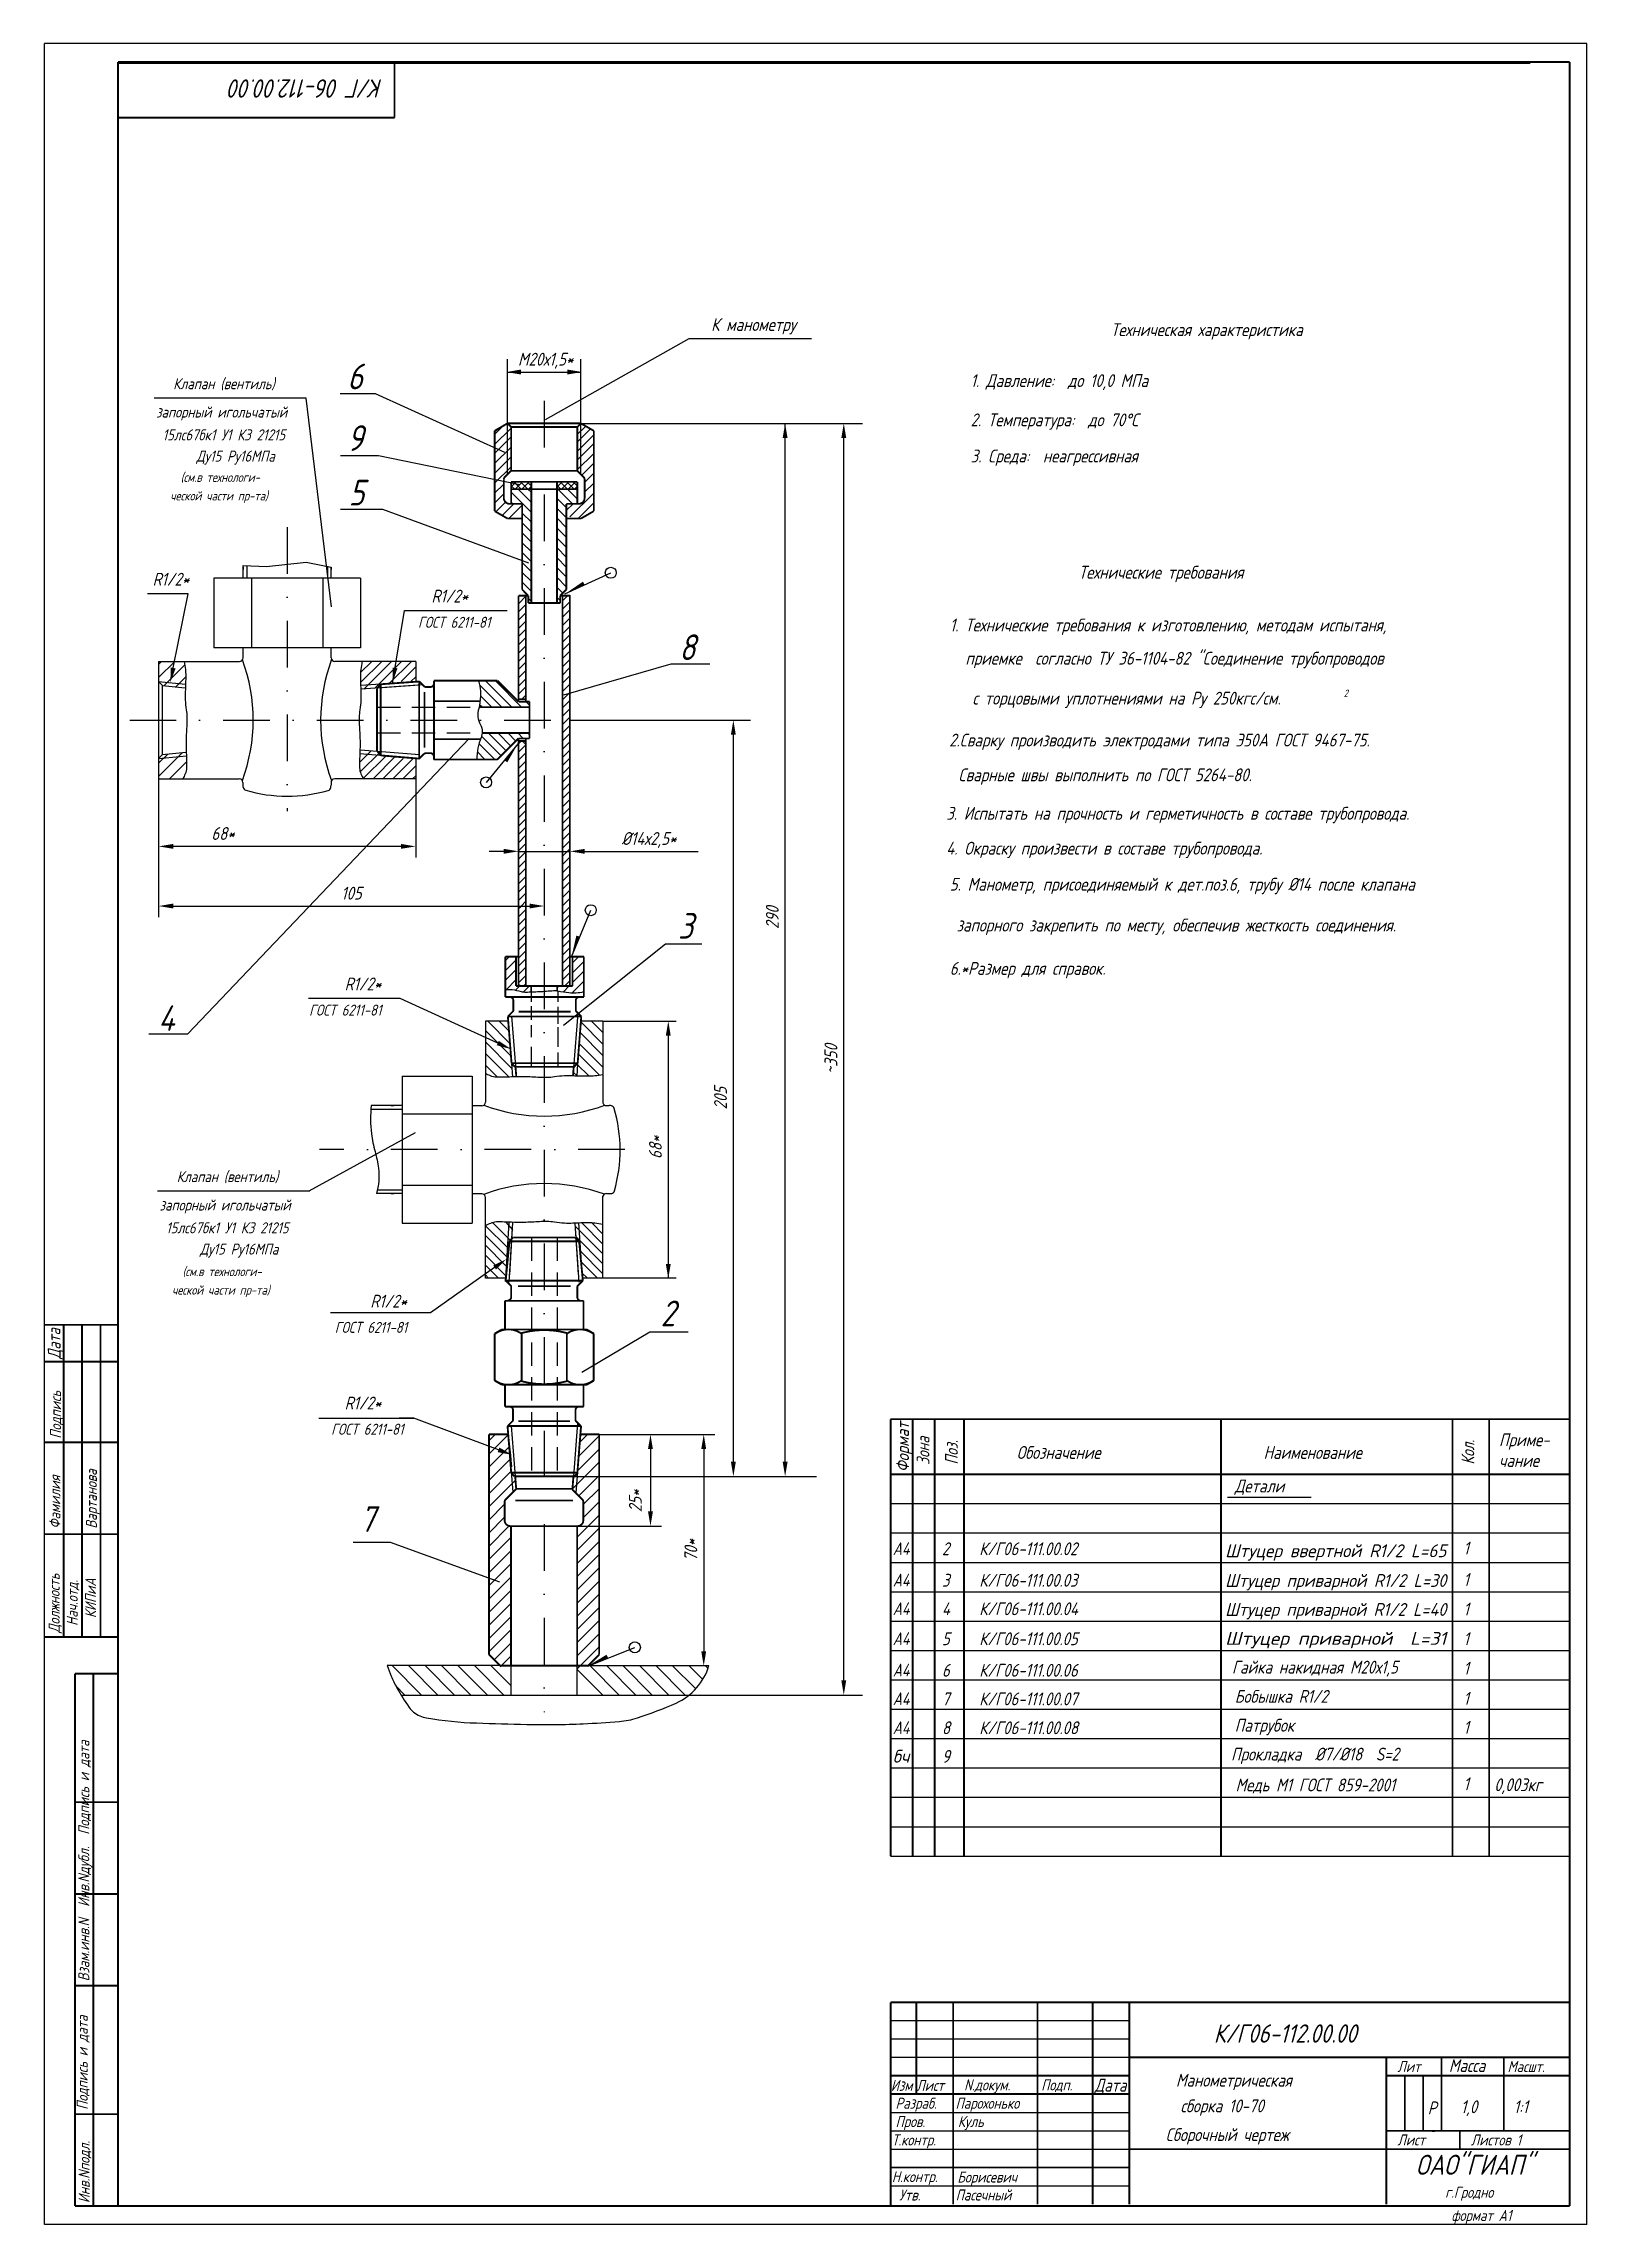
# Model space of a CAD drawing. Extents: x 1942 to 2363, y 704 to 1298.
import ezdxf
from ezdxf.enums import TextEntityAlignment as Align

# ---------------------------------------------------------------- set-up
doc = ezdxf.new("R2010")
doc.units = 0
doc.header["$MEASUREMENT"] = 0
doc.linetypes.add('DASHDOT', pattern=[25.4, 12.7, -6.35, 0, -6.35])
doc.linetypes.add('HIDDEN', pattern=[9.525, 6.35, -3.175])
doc.layers.get('0').update_dxf_attribs({"linetype": 'CONTINUOUS'})
doc.layers.get('DEFPOINTS').update_dxf_attribs({"linetype": 'CONTINUOUS'})
doc.styles.add('ROMANC', font='romanc', dxfattribs={"width": 0.8, "oblique": 15, "height": 3.5})

msp = doc.modelspace()

# ---------------------------------------------------------------- texts
at = {"style": 'ROMANC', "oblique": 15}
for s, height, rotation, width, p in [('К/Г 06-112.00.00', 5, 180, 0.8, (2034.56, 1288.36)), ('Подпись', 3, 90, 0.8, (1946.94, 918.09)), ('Зона', 3.5, 90, 0.75, (2183.41, 910.92)), ('Поз.', 3.5, 90, 0.75, (2191.14, 911.04)), ('Кол.', 3.5, 90, 0.75, (2331.78, 911.04)), ('Вартанова', 3, 90, 0.8, (1956.67, 893.59)), ('Фамилия', 3, 90, 0.8, (1946.74, 893.59)), ('Должность', 3, 90, 0.8, (1946.54, 865.19)), ('Нач.отд.', 3, 90, 0.8, (1951.46, 867.09)), ('КИПиА', 3, 90, 0.8, (1956.46, 869.23)), ('Взам.инв.N  Инв.Nдубл.  Подпись и дата', 3, 90, 0.8, (1954.6, 770.29)), ('Подпись и дата', 3, 90, 0.8, (1954.2, 735.29)), ('Инв.Nподл.', 3, 90, 0.8, (1954.7, 709.89))]:
    msp.add_text(s, height=height, rotation=rotation, dxfattribs=dict(at, width=width)).set_placement(p)
at = {"color": 0, "linetype": 'ByBlock', "style": 'ROMANC', "oblique": 15, "width": 0.8}
for s, height, p in [('К манометру', 3.5, (2135.47, 1221.56)), ('М20х1,5*', 3.5, (2078.87, 1212.13)), ('Клапан (вентиль) ', 3, (1992.08, 1205.45)), ('6', 7, (2026.97, 1207.43)), ('запорный игольчатый', 3, (1990.63, 1197.73)), ('9', 7, (2026.97, 1190.65)), ('15лс67бк1 У1 КЗ 21215  ', 3, (1992.82, 1191.52)), ('Ду15 Ру16МПа ', 3, (1995.24, 1185.73)), ('ческой части пр-та)', 2.5, (1989.95, 1174.91)), ('(см.в технологи-', 2.5, (1990.27, 1179.96)), ('5', 7, (2027.35, 1175.78)), ('R1/2*', 3.5, (1976.82, 1152.2)), ('R1/2*', 3.5, (2052.75, 1147.6)), ('ГОСТ 6211-81', 3, (2053.98, 1140.47)), ('8', 7, (2117.44, 1133.68)), ('68*', 3.5, (1991, 1082.93)), ('%%C14х2,5*', 3.5, (2107.01, 1081.58)), ('105', 3.5, (2025.99, 1066.68)), ('3', 7, (2116.97, 1057.79)), ('R1/2*', 3.5, (2029.11, 1041.96)), ('4', 7, (1975.57, 1032.66)), ('ГОСТ 6211-81', 3, (2024.33, 1034.83)), ('Клапан (вентиль) ', 3, (1993.03, 989.47)), ('запорный игольчатый', 3, (1991.58, 981.74)), ('15лс67бк1 У1 КЗ 21215  ', 3, (1993.78, 975.54)), ('Ду15 Ру16МПа ', 3, (1996.2, 969.74)), ('(см.в технологи-', 2.5, (1990.76, 963.62)), ('ческой части пр-та)', 2.5, (1990.44, 958.58)), ('R1/2*', 3.5, (2036.1, 955.55)), ('2', 7, (2112.17, 952.22)), ('ГОСТ 6211-81', 3, (2031.32, 948.42)), ('R1/2*', 3.5, (2029.11, 927.81)), ('ГОСТ 6211-81', 3, (2030.33, 920.68)), ('7', 7, (2030.32, 896.21)), ('К/Г06-112.00.00', 5, (2280.27, 756.08))]:
    msp.add_text(s, height=height, dxfattribs=at).set_placement(p, align=Align.MIDDLE_CENTER)
at = {"style": 'ROMANC', "oblique": 15, "width": 0.8}
for s, height, p in [('Техническая характеристика', 3.5, (2232.8, 1218.42)), ('1. Давление:  до 10,0 МПа', 3.5, (2194.6, 1204.55)), ('2. Температура:  до 70%%DС', 3.5, (2194.6, 1193.85)), ('3. Среда:  неагрессивная', 3.5, (2194.6, 1184.01)), ('Технические требования', 3.5, (2224.03, 1152.34)), ('1. Технические требования к изготовлению, методам испытаня,', 3.5, (2188.94, 1137.97)), ('приемке  согласно ТУ 36-1104-82 "Соединение трубопроводов', 3.5, (2193.19, 1128.92)), ('с торцовыми уплотнениями на Ру 250кгс/см.', 3.5, (2195.12, 1118.05)), ('2   ', 2, (2296.23, 1120.14)), ('2.Сварку производить электродами типа Э50А ГОСТ 9467-75.', 3.5, (2188.78, 1106.64)), ('  Сварные швы выполнить по ГОСТ 5264-80.', 3.5, (2187.58, 1097.16)), ('3. Испытать на прочность и герметичность в составе трубопровода.', 3.5, (2187.97, 1086.68)), ('4. Окраску произвести в составе трубопровода.', 3.5, (2187.97, 1077.19)), ('5. Манометр, присоединяемый к дет.поз.6, трубу %%C14 после клапана', 3.5, (2188.94, 1067.36)), (' запорного закрепить по месту, обеспечив жесткость соединения.', 3.5, (2188.94, 1056.24)), ('6.*Размер для справок.', 3.5, (2188.94, 1044.44)), ('Обозначение  ', 3.5, (2207.17, 912.59)), ('Наименование  ', 3.5, (2274.39, 912.59)), ('Приме-  ', 3.5, (2338.51, 916.04)), ('чание  ', 3.5, (2338.51, 910.41)), ('Детали', 3.5, (2266.54, 903.45)), ('2   ', 3.5, (2186.8, 886.36)), ('К/Г06-111.00.02', 3.5, (2196.95, 886.36)), ('1', 3.5, (2328.83, 886.54)), ('3   ', 3.5, (2186.8, 877.78)), ('К/Г06-111.00.03', 3.5, (2196.95, 877.78)), ('1', 3.5, (2328.83, 877.98)), ('4   ', 3.5, (2186.8, 870.02)), ('К/Г06-111.00.04', 3.5, (2196.95, 870.02)), ('1', 3.5, (2328.83, 869.93)), ('5   ', 3.5, (2186.8, 861.85)), ('К/Г06-111.00.05', 3.5, (2196.95, 861.85)), ('1', 3.5, (2328.83, 861.87)), ('6   ', 3.5, (2186.8, 853.27)), ('К/Г06-111.00.06', 3.5, (2196.95, 853.27)), ('Гайка накидная М20х1,5', 3.5, (2265.78, 854.12)), ('1', 3.5, (2328.83, 853.82)), ('Бобышка R1/2', 3.5, (2266.54, 846.16)), ('7   ', 3.5, (2186.8, 845.47)), ('К/Г06-111.00.07', 3.5, (2196.95, 845.47)), ('1', 3.5, (2328.83, 845.61)), ('8   ', 3.5, (2186.8, 837.6)), ('К/Г06-111.00.08', 3.5, (2196.95, 837.6)), ('Патрубок', 3.5, (2266.54, 838.29)), ('1', 3.5, (2328.83, 837.74)), ('9   ', 3.5, (2186.8, 829.81)), ('Прокладка  %%C7/%%C18  S=2', 3.5, (2265.53, 830.43)), ('1', 3.5, (2328.83, 822.34)), ('Медь М1 ГОСТ 859-2001', 3.5, (2266.77, 822.03)), ('0,003кг', 3.5, (2337.22, 822.08)), ('Лит', 3, (2310.84, 745.59)), ('Лит', 3, (2310.84, 745.59)), ('Масса', 3.5, (2324.84, 745.59)), ('Масшт.', 3, (2340.84, 745.59)), ('Изм', 3, (2172.89, 740.45)), ('Лист', 3, (2179.82, 740.45)), ('N.докум.', 3, (2192.84, 740.59)), ('Подп.', 3, (2213.84, 740.59)), ('Манометрическая ', 3.5, (2250.53, 741.61)), ('Разраб.', 3, (2174.17, 735.59)), ('Парохонько', 3, (2190.51, 735.59)), ('сборка 10-70', 3.5, (2251.77, 734.61)), ('Р', 3.5, (2319.09, 734.06)), ('1,0', 3.5, (2328.11, 734.37)), ('1:1', 3.5, (2342.5, 734.37)), ('Пров.', 3, (2174.17, 730.59)), ('Куль', 3, (2191.14, 730.59)), ('Т.контр.', 3, (2173.17, 725.59)), (' Сборочный чертеж ', 3.5, (2245.87, 726.78)), ('Лист ', 3, (2310.84, 725.59)), ('Листов 1', 3, (2330.84, 725.59)), ('Н.контр.', 3, (2173.17, 715.59)), ('Утв.', 3, (2175.17, 710.59)), ('Пасечный', 3, (2190.54, 710.59)), ('Борисевич', 3, (2191, 715.48)), ('г.Гродно', 3, (2323.84, 711.34)), ('формат А1', 3, (2325.55, 705.02))]:
    msp.add_text(s, height=height, dxfattribs=at).set_placement(p)
at = {"color": 0, "linetype": 'ByBlock', "style": 'ROMANC', "oblique": 15, "width": 0.8}
for s, p in [('290', (2140.6, 1060)), ('~350', (2156.57, 1021.46)), ('205', (2126.5, 1010.83)), ('68*', (2108.78, 997.43)), ('25*', (2103.3, 901.14)), ('70*', (2118.43, 887.73))]:
    msp.add_text(s, height=3.5, rotation=90, dxfattribs=at).set_placement(p, align=Align.MIDDLE_CENTER)
at = {"style": 'ROMANC', "oblique": 15}
for s, rotation, width, p, p2 in [('Дата', 90.75566, 0.909897, (1946.84, 939.82), (1946.73, 948.16)), ('Формат', 90, 0.748183, (2177.86, 908.99), (2177.86, 922.58))]:
    msp.add_text(s, height=3.5, rotation=rotation, dxfattribs=dict(at, width=width)).set_placement(p, p2, align=Align.FIT)
for s, width, p, p2 in [('А4', 0.753333, (2173.42, 886.41), (2177.94, 886.41)), ('Штуцер ввертной R1/2 L=65', 0.760787, (2263.93, 885.82), (2324.16, 885.82)), ('А4', 0.753333, (2173.42, 877.83), (2177.94, 877.83)), ('Штуцер приварной R1/2 L=30', 0.725651, (2263.93, 877.72), (2324.16, 877.72)), ('А4', 0.753333, (2173.42, 870.07), (2177.94, 870.07)), ('Штуцер приварной R1/2 L=40', 0.725651, (2263.93, 869.83), (2324.16, 869.83)), ('А4', 0.753333, (2173.42, 861.9), (2177.94, 861.9)), ('Штуцер приварной  L=31', 0.877121, (2263.93, 861.95), (2324.16, 861.95)), ('А4', 0.753333, (2173.42, 853.32), (2177.94, 853.32)), ('А4', 0.753333, (2173.42, 845.52), (2177.94, 845.52)), ('А4', 0.753333, (2173.42, 837.65), (2177.94, 837.65)), ('бч', 0.904, (2173.42, 829.86), (2177.94, 829.86)), ('Дата', 0.942545, (2228.38, 740.25), (2237.02, 740.25))]:
    msp.add_text(s, height=3.5, dxfattribs=dict(at, width=width)).set_placement(p, p2, align=Align.FIT)
at = {"style": 'ROMANC', "oblique": 15, "width": 0.8}
msp.add_text('ОАО"ГИАП"', height=5.455, dxfattribs=at).set_placement((2315.84, 717.59), (2347.84, 717.59), align=Align.ALIGNED)

# ---------------------------------------------------------------- blocks, each defined once
blk = doc.blocks.new('*X2')
at = {"color": 0}
for p, q in [((428.16, 376.47), (421.22, 383.41)), ((428.43, 373.06), (421.22, 380.27)), ((427.89, 379.88), (421.82, 385.95)), ((427.62, 383.3), (424.96, 385.95)), ((453.22, 376.56), (446.97, 382.8)), ((453.22, 379.7), (447.2, 385.72)), ((453.22, 382.84), (450.11, 385.95)), ((427.63, 370.72), (421.22, 377.13)), ((449.44, 370.91), (446.09, 374.26)), ((452.3, 371.19), (446.52, 376.97)), ((453.22, 373.41), (446.74, 379.89)), ((424.53, 370.67), (421.22, 373.98)), ((446.24, 370.97), (445.13, 372.07))]:
    blk.add_line(p, q, dxfattribs=at)
blk = doc.blocks.new('*X3')
at = {"color": 0}
for p, q in [((433.72, 689.71), (428.22, 695.21)), ((433.72, 692.41), (430.1, 696.02)), ((433.72, 695.1), (432.79, 696.02)), ((444.88, 692.02), (440.88, 696.02)), ((446.22, 693.38), (443.57, 696.02)), ((428.71, 692.02), (428.22, 692.52)), ((433.72, 687.02), (431.22, 689.52)), ((443.22, 690.99), (440.72, 693.49)), ((443.22, 688.29), (440.72, 690.79)), ((433.72, 684.32), (431.22, 686.82)), ((433.72, 681.63), (431.22, 684.13)), ((443.22, 685.6), (440.72, 688.1)), ((443.22, 682.91), (440.72, 685.41)), ((433.72, 678.94), (431.22, 681.44)), ((433.72, 676.24), (431.22, 678.74)), ((443.22, 680.21), (440.72, 682.71)), ((443.22, 677.52), (440.72, 680.02)), ((443.22, 674.82), (440.72, 677.32)), ((433.72, 673.55), (431.22, 676.05)), ((433.72, 670.85), (431.22, 673.35)), ((443.22, 672.13), (440.72, 674.63)), ((443.22, 669.44), (440.72, 671.94)), ((433.72, 668.16), (431.22, 670.66)), ((433.72, 665.47), (432.87, 666.32)), ((442.25, 667.71), (440.72, 669.24)), ((441.57, 665.7), (440.72, 666.55))]:
    blk.add_line(p, q, dxfattribs=at)
blk = doc.blocks.new('*X5')
at = {"color": 0}
for p, q in [((430.22, 1642.55), (432.22, 1644.55)), ((430.22, 1640.31), (432.22, 1642.31)), ((430.22, 1638.06), (432.22, 1640.06)), ((442.22, 1643.33), (443.63, 1644.74)), ((442.22, 1641.08), (444.22, 1643.08)), ((442.22, 1638.84), (444.22, 1640.84)), ((430.22, 1635.82), (432.22, 1637.82)), ((430.22, 1633.57), (432.22, 1635.57)), ((442.22, 1636.59), (444.22, 1638.59)), ((442.22, 1634.35), (444.22, 1636.35)), ((442.22, 1632.1), (444.22, 1634.1)), ((430.22, 1631.33), (432.22, 1633.33)), ((430.22, 1629.08), (432.22, 1631.08)), ((430.22, 1626.84), (432.22, 1628.84)), ((442.22, 1629.86), (444.22, 1631.86)), ((442.22, 1627.61), (444.22, 1629.61)), ((430.22, 1624.59), (432.22, 1626.59)), ((430.22, 1622.35), (432.22, 1624.35)), ((430.22, 1620.1), (432.22, 1622.1)), ((442.22, 1625.37), (444.22, 1627.37)), ((442.22, 1623.12), (444.22, 1625.12)), ((442.22, 1620.88), (444.22, 1622.88)), ((430.22, 1617.86), (432.22, 1619.86)), ((431.15, 1616.54), (432.22, 1617.61)), ((442.22, 1618.63), (444.22, 1620.63)), ((442.22, 1616.39), (444.22, 1618.39)), ((442.22, 1614.14), (444.22, 1616.14)), ((442.22, 1611.9), (444.22, 1613.9)), ((442.22, 1609.65), (443.41, 1610.84)), ((443.41, 1610.84), (444.22, 1611.65)), ((430.22, 1604.39), (430.97, 1605.14)), ((430.22, 1602.14), (432.22, 1604.14)), ((442.22, 1607.41), (444.22, 1609.41)), ((442.22, 1605.16), (444.22, 1607.16)), ((442.22, 1602.92), (444.22, 1604.92)), ((430.22, 1599.9), (432.22, 1601.9)), ((430.22, 1597.65), (432.22, 1599.65)), ((442.22, 1600.67), (444.22, 1602.67)), ((442.22, 1598.43), (444.22, 1600.43)), ((442.22, 1596.18), (444.22, 1598.18)), ((430.22, 1595.41), (432.22, 1597.41)), ((430.22, 1593.16), (432.22, 1595.16)), ((430.22, 1590.92), (432.22, 1592.92)), ((442.22, 1593.94), (444.22, 1595.94)), ((442.22, 1591.69), (444.22, 1593.69)), ((430.22, 1588.67), (432.22, 1590.67)), ((430.22, 1586.43), (432.22, 1588.43)), ((430.22, 1584.18), (432.22, 1586.18)), ((442.22, 1589.45), (444.22, 1591.45)), ((442.22, 1587.2), (444.22, 1589.2)), ((442.22, 1584.96), (444.22, 1586.96)), ((430.22, 1581.94), (432.22, 1583.94)), ((430.22, 1579.69), (432.22, 1581.69)), ((442.22, 1582.71), (444.22, 1584.71)), ((442.22, 1580.47), (444.22, 1582.47)), ((442.22, 1578.22), (444.22, 1580.22)), ((430.22, 1577.45), (432.22, 1579.45)), ((430.22, 1575.2), (432.22, 1577.2)), ((430.22, 1572.96), (432.22, 1574.96)), ((442.22, 1575.98), (444.22, 1577.98)), ((442.22, 1573.73), (444.22, 1575.73)), ((430.22, 1570.71), (432.22, 1572.71)), ((430.22, 1568.47), (432.22, 1570.47)), ((430.22, 1566.22), (432.22, 1568.22)), ((442.22, 1571.49), (444.22, 1573.49)), ((442.22, 1569.24), (444.22, 1571.24)), ((442.22, 1567), (444.22, 1569)), ((430.22, 1563.98), (432.22, 1565.98)), ((430.22, 1561.73), (432.22, 1563.73)), ((442.22, 1564.75), (444.22, 1566.75)), ((442.22, 1562.5), (444.22, 1564.5)), ((442.22, 1560.26), (444.22, 1562.26)), ((430.22, 1559.49), (430.92, 1560.19)), ((430.22, 1557.24), (432.22, 1559.24)), ((430.22, 1555), (432.22, 1557)), ((430.92, 1560.19), (432.22, 1561.49)), ((442.22, 1558.01), (444.22, 1560.01)), ((442.22, 1555.77), (444.22, 1557.77)), ((430.22, 1552.75), (432.22, 1554.75)), ((430.22, 1550.5), (432.22, 1552.5)), ((442.22, 1553.52), (444.22, 1555.52)), ((442.22, 1551.28), (444.22, 1553.28)), ((442.22, 1549.03), (444.22, 1551.03)), ((430.22, 1548.26), (432.22, 1550.26)), ((430.22, 1546.01), (432.22, 1548.01)), ((430.22, 1543.77), (432.22, 1545.77)), ((442.22, 1546.79), (444.22, 1548.79)), ((442.22, 1544.54), (444.22, 1546.54)), ((430.22, 1541.52), (432.22, 1543.52)), ((430.22, 1539.28), (432.22, 1541.28)), ((431.6, 1538.41), (432.22, 1539.03)), ((442.22, 1542.3), (444.22, 1544.3)), ((442.22, 1540.05), (444.22, 1542.05)), ((442.82, 1538.41), (444.22, 1539.81))]:
    blk.add_line(p, q, dxfattribs=at)
blk = doc.blocks.new('*X1')
at = {"color": 0}
for p, q in [((426.61, 402.37), (427.76, 403.51)), ((426.61, 399.67), (429.52, 402.58)), ((426.61, 396.98), (429.52, 399.88)), ((444.92, 401.81), (446.62, 403.51)), ((444.92, 399.12), (448.01, 402.21)), ((444.92, 396.42), (448.01, 399.52)), ((426.82, 394.49), (429.52, 397.19)), ((429.42, 394.39), (430.54, 395.52)), ((431.61, 393.9), (433.23, 395.52)), ((440.77, 394.97), (441.31, 395.52)), ((442.42, 393.92), (444.01, 395.52)), ((444.86, 393.67), (448.01, 396.83)), ((447.76, 393.88), (448.01, 394.13))]:
    blk.add_line(p, q, dxfattribs=at)
blk = doc.blocks.new('*X0')
at = {"color": 0}
for p, q in [((425.69, 471.44), (419.63, 477.5)), ((428.38, 471.44), (421.13, 478.69)), ((431.07, 471.44), (423.82, 478.69)), ((420.3, 471.44), (419.61, 472.13)), ((422.99, 471.44), (419.88, 474.56)), ((433.22, 471.99), (432.27, 472.94)), ((425.47, 458.19), (420.13, 463.52)), ((426.81, 459.54), (421.91, 464.44)), ((428.16, 460.88), (424.6, 464.44)), ((429.51, 462.23), (427.3, 464.44)), ((431.49, 462.94), (429.99, 464.44)), ((433.22, 463.91), (432.69, 464.44)), ((421.08, 457.19), (419, 459.27)), ((423.77, 457.19), (419.45, 461.52))]:
    blk.add_line(p, q, dxfattribs=at)
blk = doc.blocks.new('*X4')
at = {"color": 0}
for p, q in [((428.22, 720.97), (429.54, 722.29)), ((429.18, 720.29), (428.22, 721.25)), ((430.97, 720.29), (428.97, 722.29)), ((429.33, 720.29), (431.33, 722.29)), ((432.77, 720.29), (430.77, 722.29)), ((431.13, 720.29), (433.13, 722.29)), ((433.72, 721.14), (432.57, 722.29)), ((432.93, 720.29), (433.72, 721.09)), ((440.72, 720.9), (442.11, 722.29)), ((441.75, 720.29), (440.72, 721.33)), ((443.55, 720.29), (441.55, 722.29)), ((441.91, 720.29), (443.91, 722.29)), ((445.34, 720.29), (443.34, 722.29)), ((443.7, 720.29), (445.7, 722.29)), ((446.22, 721.22), (445.14, 722.29)), ((445.5, 720.29), (446.22, 721.01))]:
    blk.add_line(p, q, dxfattribs=at)

# ---------------------------------------------------------------- linework, layer by layer
for p, q in [((1942.42, 704.09), (1942.42, 1298.09)), ((1942.42, 704.09), (1942.42, 1298.09)), ((2362.42, 1298.09), (1942.42, 1298.09)), ((2362.42, 704.09), (2362.42, 1298.09)), ((2362.42, 704.09), (2362.42, 1298.09)), ((1962.42, 1292.75), (2346.99, 1292.75)), ((2078.8, 1195.73), (2117.93, 1217.79)), ((2117.93, 1217.79), (2151.3, 1217.79)), ((2013.71, 1201.48), (1972.25, 1201.48)), ((2020.54, 1144.71), (2013.71, 1201.48)), ((2032.54, 1202.66), (2022.94, 1202.66)), ((2067.75, 1186.67), (2032.54, 1202.66)), ((2068.49, 1181.91), (2068.49, 1188.69)), ((2068.49, 1181.89), (2068.49, 1188.69)), ((2068.49, 1180.74), (2068.49, 1188.69)), ((2088.49, 1181.91), (2088.49, 1188.69)), ((2088.49, 1180.77), (2088.49, 1188.69)), ((2033.36, 1185.83), (2022.98, 1185.83)), ((2071.82, 1177.89), (2033.36, 1185.83)), ((2034.58, 1171.18), (2022.98, 1171.18)), ((2074.26, 1156.54), (2034.58, 1171.18)), ((2028.49, 1152.47), (1988.49, 1152.47)), ((1988.49, 1152.47), (1988.49, 1133.47)), ((1996.49, 1152.47), (1996.49, 1155.98)), ((1996.49, 1155.51), (1996.49, 1154.81)), ((1997.5, 1155.92), (1997.5, 1152.47)), ((1998.79, 1152.47), (1998.79, 1133.47)), ((2018.2, 1152.47), (2018.2, 1133.47)), ((2019.49, 1155.71), (2019.49, 1152.47)), ((2020.49, 1152.47), (2020.49, 1155.52)), ((2020.49, 1155.51), (2020.49, 1154.81)), ((2028.49, 1152.47), (2028.49, 1133.47)), ((2084.15, 1148.19), (2096.62, 1153.95)), ((1981.5, 1148.25), (1970.49, 1148.25)), ((1977.45, 1128.03), (1981.5, 1148.25)), ((2037.21, 1123.82), (2040.48, 1143.7)), ((2040.48, 1143.7), (2068.39, 1143.7)), ((1973.49, 1129.83), (1995.49, 1129.83)), ((2028.49, 1133.47), (1988.49, 1133.47)), ((1996.49, 1130.83), (1996.49, 1133.47)), ((2020.49, 1130.83), (2020.49, 1133.47)), ((2043.49, 1129.83), (2021.49, 1129.83)), ((2083.82, 1120.72), (2113.03, 1129.18)), ((2113.03, 1129.18), (2123.61, 1129.18)), ((1973.49, 1124.33), (1980.81, 1123.63)), ((1973.49, 1124.33), (1974.49, 1123.33)), ((1974.49, 1123.33), (1974.49, 1104.28)), ((1974.49, 1123.23), (1980.69, 1122.64)), ((2043.5, 1124.27), (2028.51, 1123.21)), ((2045.39, 1123.4), (2028.6, 1122.21)), ((2033.99, 1123.6), (2033.06, 1122.53)), ((2044.53, 1123.34), (2033.06, 1122.53)), ((2045.67, 1123.12), (2044.46, 1124.33)), ((2032.96, 1122.41), (2032.96, 1105.43)), ((1974.49, 1104.43), (1981.01, 1105.08)), ((2058.06, 1108.82), (1981.39, 1028.24)), ((2044.6, 1104.32), (2028.4, 1105.68)), ((2044.55, 1104.32), (2033.09, 1105.28)), ((2034, 1104.2), (2033.09, 1105.28)), ((2071.38, 1107.47), (2062.67, 1096.85)), ((1973.49, 1103.33), (1974.49, 1104.33)), ((1973.49, 1103.33), (1981.04, 1104.08)), ((2043.5, 1103.41), (2028.28, 1104.68)), ((2045.96, 1104.83), (2044.44, 1103.3)), ((2045.67, 1104.53), (2044.44, 1103.3)), ((2045.82, 1104.68), (2044.46, 1103.33)), ((2045.67, 1104.53), (2044.46, 1103.33)), ((2048.46, 1103.08), (2048.46, 1103.83)), ((1973.49, 1097.83), (1995.44, 1097.83)), ((1996.44, 1096.83), (1996.44, 1096.06)), ((2020.43, 1096.83), (2020.43, 1096.06)), ((2043.49, 1097.83), (2021.43, 1097.83)), ((2085.93, 1049.35), (2091.18, 1062.05)), ((2083.7, 1030.77), (2111.53, 1052.86)), ((2111.53, 1052.86), (2121.45, 1052.86)), ((2074.92, 1039.8), (2074.92, 1037.06)), ((2082.16, 1040.08), (2082.16, 1037.06)), ((2039.29, 1038), (2014.28, 1038)), ((2065.83, 1025.87), (2039.29, 1038)), ((2069.59, 1034.1), (2069.63, 1034.1)), ((2074.92, 1035.93), (2074.92, 1032.17)), ((2082.16, 1035.74), (2082.16, 1031.05)), ((2087.66, 1034.03), (2086.5, 1019.15)), ((1981.39, 1028.24), (1970.81, 1028.24)), ((2062.49, 1031.84), (2062.49, 1009.78)), ((2069.59, 1033.18), (2070.66, 1019.54)), ((2074.92, 1030.77), (2074.92, 1027.48)), ((2082.16, 1030.2), (2082.16, 1024.85)), ((2094.49, 1031.84), (2094.49, 1009.55)), ((2074.92, 1024.85), (2074.92, 1019.48)), ((2082.16, 1023.25), (2082.16, 1019.48)), ((2039.85, 1016.84), (2039.85, 976.84)), ((2039.85, 1016.84), (2058.85, 1016.84)), ((2058.85, 1016.84), (2058.85, 976.84)), ((2069.6, 1020.32), (2069.89, 1016.65)), ((2087.59, 1020.21), (2087.33, 1016.86)), ((2031.3, 1007.83), (2039.85, 1007.83)), ((2039.85, 1008.84), (2031.4, 1008.84)), ((2036.82, 1008.84), (2037.52, 1008.84)), ((2039.85, 1006.55), (2058.85, 1006.55)), ((2061.49, 1008.78), (2058.85, 1008.78)), ((2095.45, 1008.83), (2096.22, 1008.83)), ((2014.52, 985.57), (2043.43, 1001.46)), ((2039.85, 987.13), (2058.85, 987.13)), ((2014.66, 985.49), (1973.21, 985.49)), ((2039.85, 984.84), (2032.82, 984.84)), ((2033.06, 985.85), (2039.85, 985.85)), ((2036.82, 984.84), (2037.52, 984.84)), ((2061.49, 984.79), (2058.85, 984.79)), ((2062.49, 961.84), (2062.49, 983.79)), ((2094.49, 961.84), (2094.49, 984.12)), ((2095.45, 984.84), (2096.22, 984.84)), ((2039.85, 976.84), (2058.85, 976.84)), ((2068.04, 961.84), (2068.99, 977.08)), ((2068.04, 961.84), (2068.99, 977.08)), ((2068.98, 960.75), (2069.99, 976.98)), ((2069.1, 962.77), (2069.99, 976.98)), ((2088.01, 960.77), (2086.9, 976.76)), ((2087.87, 962.79), (2086.9, 976.76)), ((2088.93, 961.86), (2087.9, 976.85)), ((2088.93, 961.86), (2087.9, 976.85)), ((2067.98, 960.87), (2068.63, 971.35)), ((2067.98, 960.87), (2068.63, 971.35)), ((2089, 960.89), (2088.28, 971.37)), ((2064.99, 964.72), (2047.53, 952.34)), ((2047.53, 952.34), (2020.3, 952.34)), ((2078.51, 947.83), (2066.92, 947.83)), ((2078.48, 947.83), (2090.07, 947.83)), ((2088.76, 936.18), (2107.29, 947.17)), ((2090.1, 947.83), (2089.21, 947.83)), ((2107.29, 947.17), (2117.71, 947.17)), ((2066.92, 932.8), (2078.51, 932.8)), ((2090.07, 932.8), (2078.48, 932.8)), ((2042.99, 923.55), (2017.11, 923.55)), ((2042.97, 923.67), (2038.97, 923.67)), ((2066.04, 915.07), (2042.97, 923.67)), ((2068.51, 921.53), (2069.93, 903.5)), ((2069.51, 922.53), (2069.55, 922.53)), ((2069.51, 921.6), (2070.59, 907.83)), ((2087.58, 922.46), (2086.44, 907.83)), ((2088.51, 921.53), (2087.1, 903.32)), ((2069.68, 910.47), (2068.8, 919.28)), ((2069.47, 912.54), (2068.8, 919.28)), ((2069.48, 912.52), (2068.8, 919.28)), ((2172.82, 900.41), (2357.72, 900.41)), ((2264.61, 902.17), (2287.39, 902.17)), ((2172.82, 892.41), (2357.72, 892.41)), ((2036.64, 889.85), (2026.43, 889.85)), ((2066.45, 879.06), (2036.64, 889.85)), ((2172.82, 884.41), (2357.72, 884.41)), ((2172.82, 876.41), (2357.72, 876.41)), ((2172.82, 868.41), (2357.72, 868.41)), ((2066.46, 856.28), (2035.76, 856.28)), ((2069.46, 848.28), (2069.46, 859.58)), ((2087.46, 848.28), (2087.46, 859.58)), ((2090.4, 856.18), (2103.17, 861.26)), ((2090.46, 856.28), (2123.34, 856.28)), ((2172.82, 860.41), (2357.72, 860.41)), ((2172.82, 852.41), (2357.72, 852.41)), ((2039.5, 848.28), (2118, 848.28)), ((2172.82, 844.41), (2357.72, 844.41)), ((2172.82, 836.41), (2357.72, 836.41)), ((2172.82, 828.41), (2357.72, 828.41)), ((2172.82, 820.41), (2357.72, 820.41)), ((2172.82, 812.41), (2357.72, 812.41)), ((2172.82, 804.41), (2357.72, 804.41)), ((2172.84, 759.59), (2237.84, 759.59)), ((2172.84, 754.59), (2237.84, 754.59)), ((2172.84, 749.59), (2237.84, 749.59)), ((2172.84, 734.59), (2237.84, 734.59)), ((2172.84, 729.59), (2237.84, 729.59)), ((2320.27, 729.45), (2321.05, 729.45)), ((2172.84, 724.59), (2357.84, 724.59)), ((2172.84, 719.59), (2237.84, 719.59)), ((2237.84, 719.59), (2172.84, 719.59)), ((2172.84, 719.59), (2237.84, 719.59)), ((2172.84, 714.59), (2237.84, 714.59)), ((2362.42, 704.09), (1942.42, 704.09)), ((2362.84, 704.09), (2362.84, 704.09))]:
    msp.add_line(p, q)
at = {"color": 0, "linetype": 'ByBlock'}
for p, q in [((2068.49, 1188.69), (2068.49, 1212.18)), ((2088.49, 1188.69), (2088.49, 1212.18)), ((2068.49, 1208.63), (2088.49, 1208.63)), ((2078.49, 1194.64), (2165.15, 1194.64)), ((2078.49, 1194.64), (2162.98, 1194.64)), ((2144.1, 911.83), (2144.1, 1194.64)), ((2068.49, 1180.74), (2068.49, 1188.15)), ((2160.07, 852.28), (2160.07, 1190.64)), ((2085.49, 1113.83), (2134.68, 1113.83)), ((2130, 911.83), (2130, 1109.83)), ((1973.49, 1098.48), (1973.49, 1060.18)), ((1973.49, 1097.83), (1973.49, 1076.43)), ((2043.49, 1097.83), (2043.49, 1076.43)), ((2071.49, 1041.4), (2071.49, 1081.08)), ((2085.49, 1041.4), (2085.49, 1081.08)), ((2039.49, 1079.43), (1977.49, 1079.43)), ((2067.49, 1078.08), (2063.5, 1078.08)), ((2071.49, 1078.08), (2085.49, 1078.08)), ((2089.49, 1078.08), (2093.5, 1078.08)), ((2093.5, 1078.08), (2120.43, 1078.08)), ((1977.49, 1063.18), (2074.49, 1063.18)), ((2094.49, 1031.84), (2114.43, 1031.84)), ((2112.28, 1027.84), (2112.28, 961.91)), ((2094.49, 961.91), (2114.43, 961.91)), ((2088.34, 919.28), (2110.43, 919.28)), ((2093.46, 919.28), (2124.93, 919.28)), ((2107.43, 915.28), (2107.43, 898.28)), ((2121.93, 915.28), (2121.93, 860.18)), ((2078.49, 907.83), (2147.74, 907.83)), ((2078.49, 907.83), (2152.63, 907.83)), ((2087.46, 894.28), (2110.43, 894.28)), ((2078.49, 848.28), (2165.15, 848.28))]:
    msp.add_line(p, q, dxfattribs=at)
at = {"linetype": 'DASHDOT'}
for p, q in [((2078.49, 1200.78), (2078.49, 843.61)), ((2008.49, 1166.34), (2008.49, 1088.98)), ((1965.6, 1113.83), (2087.52, 1113.83)), ((2100.42, 996.84), (2017.34, 996.84))]:
    msp.add_line(p, q, dxfattribs=at)
at = {"color": 0}
for p, q in [((2064.99, 1191.63), (2067.33, 1193.97)), ((2088.49, 1194.3), (2088.71, 1194.52)), ((2064.99, 1188.86), (2069.49, 1193.36)), ((2064.99, 1192.35), (2065.64, 1192.99)), ((2064.99, 1186.48), (2069.49, 1190.98)), ((2064.99, 1183.71), (2069.49, 1188.21)), ((2087.49, 1191.6), (2089.64, 1193.75)), ((2087.49, 1189.51), (2091.12, 1193.13)), ((2087.49, 1187.03), (2091.99, 1191.53)), ((2087.49, 1184.65), (2091.99, 1189.15)), ((2064.99, 1181.01), (2069.49, 1185.51)), ((2064.99, 1178.32), (2069.49, 1182.82)), ((2087.49, 1181.96), (2091.99, 1186.46)), ((2088.75, 1180.52), (2091.99, 1183.77)), ((2064.99, 1175.62), (2067.49, 1178.12)), ((2089.49, 1178.57), (2091.99, 1181.07)), ((2089.49, 1175.88), (2091.99, 1178.38)), ((2064.99, 1172.93), (2067.49, 1175.43)), ((2065.32, 1170.56), (2067.96, 1173.2)), ((2067.03, 1169.58), (2070.18, 1172.72)), ((2068.87, 1168.72), (2072.5, 1172.35)), ((2084.5, 1170.88), (2086.34, 1172.72)), ((2085.49, 1169.18), (2091.99, 1175.68)), ((2087.73, 1168.72), (2091.99, 1172.99)), ((1973.49, 1125.42), (1977.9, 1129.83)), ((1973.49, 1129.01), (1974.31, 1129.83)), ((1974.86, 1123.19), (1980.58, 1128.91)), ((2028.47, 1124.06), (2034.23, 1129.83)), ((2028.47, 1126.76), (2031.54, 1129.83)), ((2029.37, 1122.27), (2036.93, 1129.83)), ((2032.26, 1122.47), (2039.62, 1129.83)), ((2036.24, 1123.75), (2042.31, 1129.83)), ((1978.14, 1122.88), (1980.86, 1125.6)), ((2039.51, 1124.33), (2043.49, 1128.31)), ((2042.2, 1124.33), (2043.49, 1125.62)), ((1973.49, 1098.48), (1980, 1104.98)), ((2028.21, 1102.25), (2031.39, 1105.43)), ((2028.38, 1099.72), (2033.87, 1105.22)), ((2073.49, 1107.2), (2072.57, 1108.13)), ((1973.49, 1102.07), (1976.01, 1104.58)), ((1976.43, 1097.83), (1981.09, 1102.49)), ((2029.22, 1097.88), (2035.43, 1104.08)), ((2031.87, 1097.83), (2037.92, 1103.88)), ((2034.56, 1097.83), (2040.06, 1103.33)), ((2037.26, 1097.83), (2042.76, 1103.33)), ((2039.95, 1097.83), (2043.49, 1101.37)), ((1980.03, 1097.83), (1980.1, 1097.9)), ((2042.64, 1097.83), (2043.49, 1098.68)), ((2071.95, 1041.4), (2071.49, 1041.85)), ((2062.54, 976.11), (2068.56, 970.1)), ((2064.39, 976.96), (2069.36, 971.99)), ((2067.92, 977.16), (2069.86, 974.96)), ((2086.96, 975.94), (2094.49, 968.41)), ((2088.73, 976.87), (2094.49, 971.1)), ((2091.43, 976.86), (2094.49, 973.8)), ((2062.49, 973.47), (2068.4, 967.57)), ((2062.49, 970.77), (2067.99, 965.27)), ((2087.16, 973.05), (2094.49, 965.72)), ((2088.44, 969.08), (2094.49, 963.02)), ((2062.49, 968.08), (2067.99, 962.58)), ((2062.49, 965.39), (2066.04, 961.84)), ((2062.49, 962.69), (2063.35, 961.84)), ((2088.63, 966.19), (2092.98, 961.84)), ((2088.84, 963.15), (2090.22, 961.95)), ((2063.46, 917.58), (2065.16, 919.28)), ((2063.46, 913.99), (2068.46, 918.99)), ((2063.46, 910.4), (2068.95, 915.89)), ((2087.57, 909.36), (2093.46, 915.25)), ((2087.87, 913.25), (2093.46, 918.84)), ((2088.17, 917.15), (2090.31, 919.28)), ((2088.46, 918.94), (2088.68, 919.15)), ((2063.46, 906.81), (2069.22, 912.56)), ((2063.46, 903.21), (2069.48, 909.23)), ((2086.11, 904.31), (2093.46, 911.66)), ((2063.46, 899.62), (2070.67, 906.83)), ((2087.91, 902.51), (2093.46, 908.07)), ((2089.14, 900.15), (2093.46, 904.48)), ((2063.46, 896.03), (2067.71, 900.28)), ((2087.46, 891.29), (2093.46, 897.29)), ((2089.14, 896.56), (2093.46, 900.88)), ((2063.46, 892.44), (2067.71, 896.69)), ((2063.46, 888.84), (2068.9, 894.28)), ((2063.46, 885.25), (2069.46, 891.25)), ((2087.46, 887.7), (2093.46, 893.7)), ((2063.46, 881.66), (2069.46, 887.66)), ((2087.46, 884.11), (2093.46, 890.11)), ((2087.46, 880.52), (2093.46, 886.52)), ((2063.46, 878.07), (2069.46, 884.07)), ((2063.46, 874.48), (2069.46, 880.48)), ((2087.46, 876.92), (2093.46, 882.92)), ((2087.46, 873.33), (2093.46, 879.33)), ((2063.46, 870.88), (2069.46, 876.88)), ((2063.46, 867.29), (2069.46, 873.29)), ((2087.46, 869.74), (2093.46, 875.74)), ((2063.46, 863.7), (2069.46, 869.7)), ((2087.46, 866.15), (2093.46, 872.15)), ((2087.46, 862.56), (2093.46, 868.56)), ((2063.46, 860.11), (2069.46, 866.11)), ((2064.84, 857.9), (2069.46, 862.52)), ((2087.46, 858.96), (2093.46, 864.96)), ((2087.46, 855.37), (2093.46, 861.37)), ((2092.37, 863.87), (2093.46, 864.96)), ((2045.05, 848.28), (2037.05, 856.28)), ((2049.54, 848.28), (2041.54, 856.28)), ((2054.03, 848.28), (2046.03, 856.28)), ((2058.52, 848.28), (2050.52, 856.28)), ((2063.01, 848.28), (2055.01, 856.28)), ((2067.5, 848.28), (2059.5, 856.28)), ((2069.46, 850.81), (2063.99, 856.28)), ((2066.46, 855.92), (2069.46, 858.92)), ((2098.93, 848.28), (2090.93, 856.28)), ((2103.42, 848.28), (2095.42, 856.28)), ((2107.91, 848.28), (2099.91, 856.28)), ((2112.4, 848.28), (2104.4, 856.28)), ((2116.89, 848.28), (2108.89, 856.28)), ((2119.74, 849.92), (2113.38, 856.28)), ((2121.67, 852.49), (2117.87, 856.28)), ((2123.1, 855.54), (2122.36, 856.28)), ((2040.56, 848.28), (2038.07, 850.77)), ((2094.44, 848.28), (2087.46, 855.26))]:
    msp.add_line(p, q, dxfattribs=at)
at = {"linetype": 'Continuous'}
for p, q in [((1973.49, 1129.83), (1973.49, 1097.83)), ((1973.49, 1129.83), (1973.49, 1097.83)), ((2043.49, 1129.83), (2043.49, 1124.33)), ((2033.96, 1123.59), (2033.96, 1113.83)), ((2033.96, 1123.56), (2033.96, 1104.21)), ((2033.96, 1104.21), (2033.96, 1113.83)), ((2043.49, 1103.33), (2043.49, 1097.83)), ((2046.38, 1104.83), (2047.46, 1104.83)), ((2048.46, 1103.08), (2065.74, 1103.08)), ((2068.69, 1031.84), (2062.49, 1031.84)), ((2094.49, 1031.84), (2088.49, 1031.84)), ((2067.99, 961.84), (2062.49, 961.84)), ((2067.99, 961.84), (2062.49, 961.84)), ((2067.99, 961.84), (2062.49, 961.84)), ((2094.49, 961.84), (2088.99, 961.84)), ((2094.49, 961.84), (2088.99, 961.84)), ((2094.49, 961.84), (2088.99, 961.84)), ((2066.92, 947.83), (2078.51, 947.83)), ((2090.07, 947.83), (2078.48, 947.83))]:
    msp.add_line(p, q, dxfattribs=at)
at = {"linetype": 'HIDDEN'}
for p, q in [((2032.96, 1117.33), (2060.74, 1117.33)), ((2032.96, 1110.33), (2061.6, 1110.33)), ((2074.99, 972.91), (2074.99, 907.83)), ((2081.99, 972.91), (2081.99, 907.83))]:
    msp.add_line(p, q, dxfattribs=at)
at = {"const_width": 0.5}
for points in [[(1962.42, 709.09), (1962.42, 1293.09)], [(2357.74, 1293.09), (1962.42, 1293.09)], [(2037.73, 1277.93), (2037.73, 1292.93)], [(2357.74, 709.09), (2357.74, 1293.09)], [(2037.73, 1277.93), (1962.42, 1277.93)], [(2068.64, 1194.73), (2064.99, 1192.62)], [(2068.49, 1194.64), (2088.49, 1194.64)], [(2068.49, 1194.64), (2069.49, 1193.64)], [(2088.49, 1194.64), (2087.49, 1193.64)], [(2088.34, 1194.73), (2091.99, 1192.62)], [(2064.99, 1170.75), (2064.99, 1192.62)], [(2069.49, 1193.64), (2087.49, 1193.64)], [(2069.49, 1181.74), (2069.49, 1193.64)], [(2087.49, 1181.74), (2087.49, 1193.64)], [(2091.99, 1170.75), (2091.99, 1192.62)], [(2067.49, 1174.33), (2067.49, 1179.36)], [(2067.79, 1180.03), (2069.49, 1181.74)], [(2069.49, 1181.74), (2087.53, 1181.74)], [(2087.49, 1178.72), (2069.49, 1178.72)], [(2087.49, 1176.72), (2069.49, 1176.72)], [(2089.2, 1180.06), (2087.49, 1181.77)], [(2089.49, 1174.33), (2089.49, 1179.36)], [(2068.51, 1168.72), (2064.99, 1170.75)], [(2071.49, 1172.72), (2069.09, 1172.72)], [(2072.5, 1172.72), (2069.99, 1172.72)], [(2087.89, 1172.72), (2084.5, 1172.72)], [(2086.99, 1172.72), (2085.49, 1172.72)], [(2088.49, 1168.72), (2091.99, 1170.75)], [(2072.5, 1168.72), (2068.51, 1168.72)], [(2088.49, 1168.72), (2084.5, 1168.72)], [(2071.49, 1147.72), (2074.15, 1147.72)], [(2071.49, 1147.72), (2071.49, 1118.83)], [(2071.49, 1147.72), (2071.49, 1140.96)], [(2074.15, 1147.72), (2072.5, 1149.38)], [(2073.49, 1147.72), (2073.49, 1118.83)], [(2082.85, 1147.72), (2084.5, 1149.38)], [(2082.85, 1147.72), (2085.49, 1147.72)], [(2083.49, 1147.72), (2083.49, 1041.4)], [(2085.49, 1147.86), (2085.49, 1147.72)], [(2085.49, 1147.72), (2085.49, 1041.4)], [(2082.85, 1145.72), (2074.15, 1145.72)], [(2033.99, 1123.6), (2032.96, 1122.41)], [(2032.96, 1122.41), (2032.96, 1105.43)], [(2044.46, 1124.34), (2033.96, 1123.59)], [(2033.96, 1123.59), (2033.96, 1113.84)], [(2045.67, 1123.12), (2044.44, 1124.35)], [(2044.45, 1124.34), (2044.45, 1103.3)], [(2048.46, 1124.58), (2048.46, 1103.08)], [(2071.49, 1118.83), (2065.74, 1124.58)], [(2045.89, 1121.51), (2045.89, 1106.28)], [(2074.49, 1118.83), (2074.49, 1108.83)], [(2033.96, 1104.21), (2033.96, 1113.82)], [(2034, 1104.2), (2032.96, 1105.43)], [(2034, 1104.2), (2033.09, 1105.28)], [(2071.49, 1108.83), (2065.74, 1103.08)], [(2071.49, 1108.83), (2071.49, 1041.4)], [(2073.49, 1108.83), (2073.49, 1041.4)], [(2044.46, 1103.33), (2033.96, 1104.21)], [(2045.67, 1104.53), (2044.44, 1103.3)], [(2048.46, 1103.08), (2048.46, 1103.83)], [(2067.89, 1049.4), (2071.49, 1049.4)], [(2070.8, 1049.4), (2070.8, 1041.4)], [(2085.49, 1049.4), (2089.29, 1049.4)], [(2086.2, 1049.4), (2086.2, 1041.4)], [(2078.49, 1041.4), (2070.8, 1041.4)], [(2078.49, 1041.4), (2086.2, 1041.4)], [(2069.94, 1034.45), (2068.59, 1033.1)], [(2070.09, 1034.81), (2070.09, 1037.42)], [(2071.52, 1038.43), (2078.59, 1038.43)], [(2071.52, 1034.43), (2085.66, 1034.43)], [(2087.09, 1034.81), (2087.09, 1037.42)], [(2087.24, 1034.45), (2088.59, 1033.1)], [(2068.59, 1033.1), (2088.59, 1033.1)], [(2068.59, 1033.1), (2069.59, 1020.45)], [(2088.59, 1033.1), (2087.6, 1020.4)], [(2069.54, 1020.38), (2070.52, 1019.4)], [(2070.52, 1019.4), (2086.78, 1019.4)], [(2070.67, 1019.4), (2070.89, 1016.68)], [(2086.52, 1019.4), (2086.33, 1016.91)], [(2087.62, 1020.4), (2086.62, 1019.4)], [(2068.01, 961.15), (2069.04, 971.91)], [(2069.04, 971.91), (2070.04, 972.91)], [(2069.04, 971.84), (2087.92, 971.84)], [(2070.04, 972.91), (2086.85, 972.91)], [(2088.11, 971.65), (2086.85, 972.91)], [(2089.01, 961.15), (2088.01, 971.75)], [(2069.36, 959.8), (2068.01, 961.15)], [(2068.01, 961.15), (2089.01, 961.15)], [(2069.51, 956.72), (2069.51, 959.44)], [(2071.39, 959.65), (2085.73, 959.65)], [(2087.51, 956.64), (2087.51, 959.44)], [(2087.66, 959.8), (2089.01, 961.15)], [(2067.81, 955.66), (2089.21, 955.66)], [(2071.39, 955.65), (2078.51, 955.65)], [(2088.33, 955.66), (2089.21, 955.66)], [(1962.54, 949.09), (1942.42, 949.09)], [(1947.64, 864.09), (1947.64, 949.09)], [(1952.64, 864.09), (1952.64, 949.09)], [(1957.64, 864.09), (1957.64, 949.09)], [(2066.92, 947.83), (2065.01, 946.73)], [(2065.01, 943.57), (2065.01, 946.73)], [(2066.92, 947.83), (2078.51, 947.83)], [(2072.33, 943.57), (2072.33, 946.88)], [(2090.07, 947.83), (2078.48, 947.83)], [(2084.66, 943.57), (2084.66, 946.88)], [(2089.21, 947.83), (2090.1, 947.83)], [(2090.07, 947.83), (2091.98, 946.73)], [(2090.1, 947.83), (2092.01, 946.73)], [(2091.98, 943.57), (2091.98, 946.73)], [(2092.01, 943.57), (2092.01, 946.73)], [(1962.54, 939.09), (1942.42, 939.09)], [(2065.01, 933.9), (2065.01, 943.57)], [(2072.33, 933.75), (2072.33, 943.57)], [(2084.66, 933.75), (2084.66, 943.57)], [(2091.98, 933.9), (2091.98, 943.57)], [(2092.01, 933.9), (2092.01, 943.57)], [(2066.92, 932.8), (2065.01, 933.9)], [(2078.51, 932.8), (2066.92, 932.8)], [(2078.48, 932.8), (2090.07, 932.8)], [(2090.1, 932.8), (2089.21, 932.8)], [(2090.07, 932.8), (2091.98, 933.9)], [(2090.1, 932.8), (2092.01, 933.9)], [(2071.44, 926.86), (2078.51, 926.86)], [(2069.86, 922.88), (2068.51, 921.53)], [(2068.51, 921.53), (2088.51, 921.53)], [(2068.51, 921.53), (2069.51, 908.83)], [(2070.01, 923.23), (2070.01, 925.84)], [(2071.44, 922.86), (2085.51, 922.86)], [(2087.01, 923.23), (2087.01, 925.84)], [(2087.16, 922.88), (2088.51, 921.53)], [(2088.51, 921.53), (2087.51, 908.64)], [(2172.77, 923.41), (2357.72, 923.41)], [(2172.77, 923.41), (2357.72, 923.41)], [(2172.82, 804.41), (2172.82, 923.41)], [(2178.82, 804.41), (2178.82, 923.41)], [(2184.82, 804.41), (2184.82, 923.41)], [(2192.82, 804.41), (2192.82, 923.41)], [(2262.82, 804.41), (2262.82, 923.41)], [(2325.82, 804.41), (2325.82, 923.41)], [(2335.82, 804.41), (2335.82, 923.41)], [(1962.54, 917.09), (1942.42, 917.09)], [(2068.69, 919.28), (2063.46, 919.28)], [(2068.8, 919.28), (2063.46, 919.28)], [(2093.46, 919.28), (2088.34, 919.28)], [(2069.46, 908.8), (2070.44, 907.83)], [(2087.7, 908.83), (2086.7, 907.83)], [(2068, 901.57), (2070.86, 904.43)], [(2070.44, 907.83), (2086.7, 907.83)], [(2070.6, 907.71), (2070.86, 904.43)], [(2070.86, 904.43), (2086.18, 904.43)], [(2086.44, 907.79), (2086.17, 904.25)], [(2088.85, 901.57), (2086.17, 904.25)], [(2172.82, 908.41), (2357.72, 908.41)], [(2086.29, 901.28), (2070.6, 901.28)], [(1962.54, 892.09), (1942.42, 892.09)], [(2087.54, 894.28), (2069.31, 894.28)], [(2069.46, 856.28), (2069.46, 894.28)], [(2087.46, 856.28), (2087.46, 894.28)], [(1962.54, 864.09), (1942.42, 864.09)], [(2063.46, 859.28), (2066.46, 856.28)], [(2090.46, 856.28), (2066.46, 856.28)], [(2093.46, 859.28), (2090.46, 856.28)], [(1950.7, 709.09), (1950.7, 854.09)], [(1962.7, 854.09), (1950.7, 854.09)], [(1955.7, 709.09), (1955.7, 854.09)], [(1962.7, 819.09), (1950.7, 819.09)], [(1962.7, 794.09), (1950.7, 794.09)], [(1962.7, 769.09), (1950.7, 769.09)], [(2172.84, 764.59), (2357.84, 764.59)], [(2172.84, 764.59), (2172.84, 709.09)], [(2172.84, 709.59), (2172.84, 764.59)], [(2179.84, 739.59), (2179.84, 764.59)], [(2189.84, 709.59), (2189.84, 764.59)], [(2212.84, 709.59), (2212.84, 764.59)], [(2227.84, 709.59), (2227.84, 764.59)], [(2237.84, 709.59), (2237.84, 764.59)], [(2237.84, 749.59), (2357.84, 749.59)], [(2307.84, 709.59), (2307.84, 749.59)], [(2322.84, 729.59), (2322.84, 749.59)], [(2339.84, 729.59), (2339.84, 749.59)], [(2172.84, 744.59), (2237.84, 744.59)], [(2172.84, 744.59), (2237.84, 744.59)], [(2307.84, 744.59), (2357.84, 744.59)], [(2307.84, 744.59), (2357.84, 744.59)], [(2312.84, 729.59), (2312.84, 744.59)], [(2317.84, 729.59), (2317.84, 744.59)], [(2172.84, 739.59), (2237.84, 739.59)], [(2172.84, 739.59), (2237.84, 739.59)], [(1962.7, 734.09), (1950.7, 734.09)], [(2237.84, 724.59), (2357.84, 724.59)], [(2307.84, 729.59), (2357.84, 729.59)], [(2307.84, 729.59), (2357.84, 729.59)], [(2307.84, 724.59), (2357.84, 724.59)], [(2327.84, 724.59), (2327.84, 729.59)], [(2357.74, 709.09), (1950.7, 709.09)]]:
    msp.add_lwpolyline(points, dxfattribs=at)
for points in [[(2067.49, 1179.36, -0.198912), (2067.79, 1180.06, -0.198912)], [(2089.2, 1180.06, -0.198912), (2089.49, 1179.36, -0.198912)], [(2069.09, 1172.72, -0.414214), (2067.49, 1174.33, -0.414214)], [(2089.49, 1174.33, -0.414214), (2087.89, 1172.72, -0.414214)], [(2045.67, 1123.12, 0.198912), (2046.38, 1122.83, 0.198912)], [(2047.46, 1122.83, 0.414214), (2048.46, 1123.83, 0.414214)], [(2045.67, 1104.53, -0.198912), (2046.38, 1104.83, -0.198912)], [(2047.46, 1104.83, -0.414214), (2048.46, 1103.83, -0.414214)], [(2070.09, 1037.42, 0.414214), (2069.09, 1038.42, 0.414214)], [(2069.94, 1034.45, 0.198912), (2070.09, 1034.81, 0.198912)], [(2088.09, 1038.42, 0.414214), (2087.09, 1037.42, 0.414214)], [(2087.09, 1034.81, 0.198912), (2087.24, 1034.45, 0.198912)], [(2068.51, 955.72, 0.414214), (2069.51, 956.72, 0.414214)], [(2069.51, 959.44, 0.198912), (2069.36, 959.8, 0.198912)], [(2087.66, 959.8, 0.198912), (2087.51, 959.44, 0.198912)], [(2087.51, 956.64, 0.414214), (2088.51, 955.64, 0.414214)], [(2072.33, 946.67, 0.337742), (2065.01, 946.58, 0.337742)], [(2078.51, 947.69, 0.065251), (2072.33, 946.88, 0.065251)], [(2078.48, 947.69, -0.065251), (2084.66, 946.88, -0.065251)], [(2084.66, 946.67, -0.337742), (2091.98, 946.58, -0.337742)], [(2065.01, 934.05, 0.337742), (2072.33, 933.96, 0.337742)], [(2072.33, 933.75, 0.065251), (2078.51, 932.94, 0.065251)], [(2084.66, 933.75, -0.065251), (2078.48, 932.94, -0.065251)], [(2091.98, 934.05, -0.337742), (2084.66, 933.96, -0.337742)], [(2070.01, 925.84, 0.414214), (2069.01, 926.84, 0.414214)], [(2088.01, 926.84, 0.414214), (2087.01, 925.84, 0.414214)], [(2069.86, 922.88, 0.198912), (2070.01, 923.23, 0.198912)], [(2087.01, 923.23, 0.198912), (2087.16, 922.88, 0.198912)], [(2068, 901.57, 0.198912), (2067.71, 900.87, 0.198912)], [(2088.85, 901.57, -0.198912), (2089.14, 900.87, -0.198912)], [(2067.71, 895.88, 0.414214), (2069.31, 894.28, 0.414214)], [(2089.14, 895.88, -0.414214), (2087.54, 894.28, -0.414214)]]:
    msp.add_lwpolyline(points, format="xyb", dxfattribs=at)
at = {"linetype": 'Continuous', "const_width": 0.5}
for points in [[(2069.49, 1178.72), (2069.49, 1172.72)], [(2074.99, 1178.72), (2074.99, 1145.72)], [(2081.99, 1178.72), (2081.99, 1145.72)], [(2087.49, 1178.72), (2087.49, 1172.72)], [(2072.5, 1172.72), (2072.5, 1149.38)], [(2084.5, 1172.72), (2084.5, 1149.38)], [(2071.49, 1147.72), (2074.15, 1147.72)], [(2074.15, 1147.72), (2074.15, 1145.72)], [(2082.85, 1147.72), (2085.49, 1147.72)], [(2082.85, 1147.72), (2082.85, 1145.72)], [(2046.38, 1122.83), (2047.46, 1122.83)], [(2048.46, 1124.58), (2065.74, 1124.58)], [(2048.46, 1118.98), (2061.03, 1118.98)], [(2060.74, 1117.33), (2074.49, 1117.33)], [(2071.49, 1119.53), (2073.49, 1119.53)], [(2071.49, 1118.83), (2074.49, 1118.83)], [(2046.38, 1104.83), (2047.46, 1104.83)], [(2048.46, 1108.64), (2061.12, 1108.64)], [(2061.6, 1110.33), (2074.49, 1110.33)], [(2071.49, 1108.83), (2074.49, 1108.83)], [(2071.49, 1108.13), (2073.49, 1108.13)], [(2048.46, 1103.08), (2065.74, 1103.08)], [(2067.89, 1038.42), (2067.89, 1049.4)], [(2089.29, 1038.42), (2089.29, 1049.4)], [(2074.94, 1041.4), (2074.94, 1039.79)], [(2082.04, 1041.4), (2082.04, 1040.03)], [(2069.54, 1020.4), (2087.78, 1020.4)], [(2067.81, 947.79), (2067.81, 955.66)], [(2089.21, 947.79), (2089.21, 955.66)], [(2067.81, 926.84), (2067.81, 932.8)], [(2089.21, 926.84), (2089.21, 932.8)], [(2063.46, 919.28), (2063.46, 859.28)], [(2093.46, 919.28), (2093.46, 859.28)], [(2069.46, 908.83), (2087.52, 908.83)]]:
    msp.add_lwpolyline(points, dxfattribs=at)
msp.add_lwpolyline([(1996.49, 1155.98), (2002.89, 1155.62), (2013.62, 1156.82), (2020.49, 1155.52)])
for points, format in [([(2084.15, 1148.19, 0, 1, 0), (2089.28, 1151.1, 1, 1, 0)], "xyseb"), ([(1980.44, 1129.83, -0.010158), (1980.76, 1127.59, -0.030036), (1980.86, 1125.97, -0.013798), (1980.74, 1121.63, 0.026226), (1980.74, 1119.34, 0.02831), (1981.03, 1116.63, -0.037565), (1981.21, 1114.59, -0.018986), (1981.16, 1112.58, 0.008915), (1980.97, 1108.31, 0.019358), (1981.02, 1104.91, -0.01613), (1981.09, 1100.84, -0.103314), (1980.72, 1099.16, -0.018147), (1980.06, 1097.83)], "xyb"), ([(2028.87, 1129.83, 0.010158), (2028.55, 1127.59, 0.030036), (2028.45, 1125.97, 0.013798), (2028.56, 1121.63, -0.026226), (2028.57, 1119.34, -0.02831), (2028.28, 1116.63, 0.037565), (2028.09, 1114.59, 0.018986), (2028.14, 1112.58, -0.008915), (2028.33, 1108.31, -0.019358), (2028.29, 1104.91, 0.01613), (2028.21, 1100.84, 0.103314), (2028.59, 1099.16, 0.018147), (2029.25, 1097.83)], "xyb"), ([(2060.63, 1124.58, -0.01651), (2060.96, 1123.08, -0.057064), (2061.15, 1120.37, -0.050029), (2060.65, 1116.97, 0.075747), (2060.44, 1114.7, 0.123786), (2061.11, 1112.57, -0.143187), (2061.62, 1110.69, -0.091744), (2061.3, 1109.11, 0.04864), (2060.44, 1106.2, 0.049058), (2060.15, 1103.08, 0.045188)], "xyb"), ([(2071.38, 1107.47, 0, 1, 0), (2068.03, 1102.61, 1, 1, 0)], "xyseb"), ([(2085.93, 1049.35, 0, 1, 0), (2087.72, 1054.98, 1, 1, 0)], "xyseb"), ([(2067.89, 1040.34, -0.002785), (2068.04, 1040.37, -0.076649), (2069.75, 1040.42, -0.040157), (2072.2, 1039.92, 0.075489), (2073.52, 1039.75, 0.004189), (2075.3, 1039.8, 0.004006), (2077.15, 1039.88, 0.008092), (2079.13, 1040.02, -0.00834), (2081.06, 1040.15, -0.062238), (2082.21, 1040.07, 0.023622), (2085.23, 1039.62, 0.073605), (2089.19, 1039.79, 0.001065), (2089.29, 1039.81)], "xyb"), ([(2094.49, 1017.21, -0.010158), (2092.26, 1016.9, -0.030036), (2090.64, 1016.8, -0.013798), (2086.29, 1016.91, 0.026226), (2084, 1016.91, 0.02831), (2081.3, 1016.62, -0.037565), (2079.26, 1016.44, -0.018986), (2077.25, 1016.49, 0.008915), (2072.98, 1016.68, 0.019358), (2069.58, 1016.63, -0.01613), (2065.51, 1016.56, -0.103314), (2063.82, 1016.93, -0.018147), (2062.49, 1017.59)], "xyb"), ([(2031.4, 1008.84, 0.06141), (2031.44, 1001.15, 0.035501), (2032.43, 996.31, -0.037843), (2033.33, 991.75, -0.096756), (2032.82, 984.84, -0.085089)], "xyb"), ([(2094.49, 976.47, 0.010158), (2092.26, 976.79, 0.030036), (2090.64, 976.89, 0.013798), (2086.29, 976.77, -0.026226), (2084, 976.77, -0.02831), (2081.3, 977.06, 0.037565), (2079.26, 977.24, 0.018986), (2077.25, 977.19, -0.008915), (2072.98, 977, -0.019358), (2069.58, 977.05, 0.01613), (2065.51, 977.12, 0.103314), (2063.82, 976.75, 0.018147), (2062.49, 976.09)], "xyb"), ([(2035.76, 856.28, 0.018704), (2036.8, 853.45, 0.030144), (2038.35, 850.26, 0.022794), (2041.68, 844.92, 0.078383), (2042.94, 843.58, 0.122173), (2046.44, 842.05, 0.033525), (2060.08, 840.66, 0.003839), (2073.73, 840.29, 0.006845), (2081.39, 840.24, 0.009957), (2089.13, 840.45, 0.007835), (2098.95, 841.08, 0.058675), (2103.87, 842.05, 0.026022), (2114.41, 846.09, 0.220578), (2123.34, 856.28, 0.075687)], "xyb"), ([(2090.4, 856.18, 0, 1, 0), (2095.69, 858.81, 1, 1, 0)], "xyseb")]:
    msp.add_lwpolyline(points, format=format)
at = {"color": 0, "linetype": 'ByBlock', "const_width": 0.5}
for points in [[(2089.29, 1038.42), (2067.89, 1038.42)], [(2089.29, 1038.42), (2088.09, 1038.42)], [(2089.21, 926.84), (2067.81, 926.84)], [(2089.21, 926.84), (2088.01, 926.84)], [(2067.71, 895.88), (2067.71, 900.87)], [(2089.14, 895.88), (2089.14, 900.87)]]:
    msp.add_lwpolyline(points, dxfattribs=at)
for centre in [(2096.62, 1153.95), (2062.67, 1096.85), (2091.18, 1062.05), (2103.17, 861.26)]:
    msp.add_circle(centre, 1.5)
for centre, radius, start, end in [((1995.49, 1130.83), 1, 270, 0), ((1951.86, 1113.83), 47.39, 339.65609, 20.27549), ((2065, 1113.83), 47.39, 159.55141, 200.35839), ((2021.49, 1130.83), 1, 180, 270), ((2046.38, 1103.83), 1, 90, 135), ((2047.46, 1103.83), 1, 0, 90), ((1995.44, 1096.83), 1, 0, 90), ((1999.44, 1096.06), 3, 180, 190.74535), ((1997.48, 1095.69), 1, 190.74535, 253.69909), ((2008.54, 1133.51), 40.41, 253.69909, 285.97417), ((2019.38, 1095.63), 1, 285.97417, 347.42733), ((2017.43, 1096.06), 3, 347.42733, 0), ((2021.43, 1096.83), 1, 90, 180), ((2061.49, 1009.78), 1, 270, 0), ((2078.49, 1053.35), 47.39, 249.64161, 290.35839), ((2095.45, 1009.83), 1, 196.4636, 270), ((2096.22, 1005.83), 3, 79.25465, 90), ((2096.59, 1007.79), 1, 16.30091, 79.25465), ((2058.77, 996.73), 40.41, 344.02583, 16.30091), ((2078.49, 940.21), 47.39, 69.75562, 110.34391), ((2061.49, 983.79), 1, 0, 90), ((2095.45, 983.84), 1, 90, 163.5364), ((2096.22, 987.84), 3, 270, 282.57267), ((2096.66, 985.89), 1, 282.57267, 344.02583), ((2088.29, 941.83), 6.03, 51.98727, 81.27324), ((2068.71, 900.87), 1, 135, 180), ((2088.14, 900.87), 1, 0, 45)]:
    msp.add_arc(centre, radius, start, end)
at = {"color": 0, "linetype": 'ByBlock'}
for points in [[(2072.16, 1209.3), (2072.16, 1207.96), (2068.16, 1208.63)], [(2084.83, 1209.3), (2084.83, 1207.96), (2088.83, 1208.63)], [(2143.43, 1190.64), (2144.77, 1190.64), (2144.1, 1194.64)], [(2159.4, 1190.64), (2160.74, 1190.64), (2160.07, 1194.64)], [(2129.33, 1109.83), (2130.67, 1109.83), (2130, 1113.83)], [(1977.49, 1080.1), (1977.49, 1078.77), (1973.49, 1079.43)], [(2039.49, 1080.1), (2039.49, 1078.77), (2043.49, 1079.43)], [(2067.49, 1078.75), (2067.49, 1077.42), (2071.49, 1078.08)], [(2089.49, 1078.75), (2089.49, 1077.42), (2085.49, 1078.08)], [(1977.49, 1063.85), (1977.49, 1062.51), (1973.49, 1063.18)], [(2074.49, 1063.85), (2074.49, 1062.51), (2078.49, 1063.18)], [(2111.61, 1027.84), (2112.94, 1027.84), (2112.28, 1031.84)], [(2111.61, 965.69), (2112.94, 965.69), (2112.28, 961.69)], [(2106.76, 915.28), (2108.09, 915.28), (2107.43, 919.28)], [(2121.27, 915.28), (2122.6, 915.28), (2121.93, 919.28)], [(2129.33, 911.83), (2130.67, 911.83), (2130, 907.83)], [(2143.43, 911.83), (2144.77, 911.83), (2144.1, 907.83)], [(2106.76, 898.28), (2108.09, 898.28), (2107.43, 894.28)], [(2121.27, 860.18), (2122.6, 860.18), (2121.93, 856.18)], [(2159.4, 852.28), (2160.74, 852.28), (2160.07, 848.28)]]:
    msp.add_solid(points, dxfattribs=at)
for points in [[(1978.11, 1127.9), (1976.8, 1128.16), (1976.67, 1124.11)], [(2037.21, 1128.16), (2038.53, 1127.94), (2037.22, 1124.1)], [(2066.11, 1026.48), (2065.55, 1025.26), (2069.47, 1024.21)], [(2064.6, 965.26), (2065.37, 964.17), (2068.25, 967.03)], [(2066.28, 915.69), (2065.81, 914.44), (2069.79, 913.67)]]:
    msp.add_solid(points)
at = {"layer": 'DEFPOINTS', "color": 0, "linetype": 'ByBlock'}
for p in [(2088.49, 1201.2), (2068.49, 1194.64), (2078.49, 1194.64), (2078.49, 1194.64), (2078.49, 1194.64), (2088.49, 1194.64), (2144.1, 1194.64), (2160.07, 1194.64), (2068.49, 1185.15), (2068.49, 1180.74), (2088.75, 1180.52), (2033.06, 1122.53), (2033.06, 1122.53), (2034.06, 1122.6), (2085.49, 1113.83), (2126.77, 1113.83), (2033.09, 1105.28), (2033.09, 1105.28), (2034.08, 1105.2), (1973.49, 1098.48), (1973.49, 1097.83), (2043.49, 1097.83), (1973.49, 1079.43), (2085.49, 1078.08), (2078.49, 1063.18), (2078.59, 1056.36), (2067.89, 1049.4), (2085.69, 1049.35), (2071.49, 1041.4), (2085.49, 1041.4), (2062.49, 1031.84), (2068.59, 1033.1), (2068.59, 1033.1), (2094.49, 1031.84), (2069.54, 1020.4), (2069.54, 1020.38), (2069.59, 1020.4), (2070.52, 1019.4), (2070.52, 1019.4), (2078.59, 1020.2), (2082.59, 1020.2), (2082.59, 1020.2), (2083.39, 1019.4), (2087.58, 1019.4), (2070.04, 972.91), (2070.04, 972.91), (2070.04, 971.91), (2070.11, 972.65), (2088.01, 972.65), (2068.37, 964.91), (2094.49, 963.02), (2112.28, 963.02), (2062.49, 961.84), (2062.49, 961.84), (2069.36, 947.83), (2087.63, 947.83), (2069.36, 932.8), (2087.63, 932.8), (2068.51, 921.53), (2068.51, 921.53), (2063.46, 919.28), (2068.8, 919.28), (2069.15, 915.77), (2069.92, 918.16), (2087.7, 915.77), (2088.34, 919.28), (2093.46, 919.28), (2069.46, 908.83), (2069.51, 908.83), (2069.59, 911.37), (2078.46, 910.23), (2078.46, 910.23), (2069.46, 908.8), (2070.44, 907.83), (2070.44, 907.83), (2078.49, 907.83), (2078.49, 907.83), (2078.51, 908.62), (2087.46, 894.28), (2107.43, 894.28), (2090.4, 856.18), (2121.93, 856.18), (2078.49, 848.28), (2078.49, 848.28)]:
    msp.add_point(p, dxfattribs=at)

# ---------------------------------------------------------------- block references
for name, p in [('*X4', (1641.28, 456.43)), ('*X3', (1641.28, 480.7)), ('*X5', (1641.28, -497.01)), ('*X0', (1641.28, 645.89)), ('*X1', (1641.28, 645.89)), ('*X2', (1641.28, 645.89))]:
    msp.add_blockref(name, p)

msp.set_redraw_order([(e.dxf.handle, doc.entitydb.next_handle()) for e in msp.query("TEXT MTEXT ATTDEF DIMENSION ARC_DIMENSION")])  # texts and dimensions are drawn at this point

doc.saveas('drawing.dxf')
